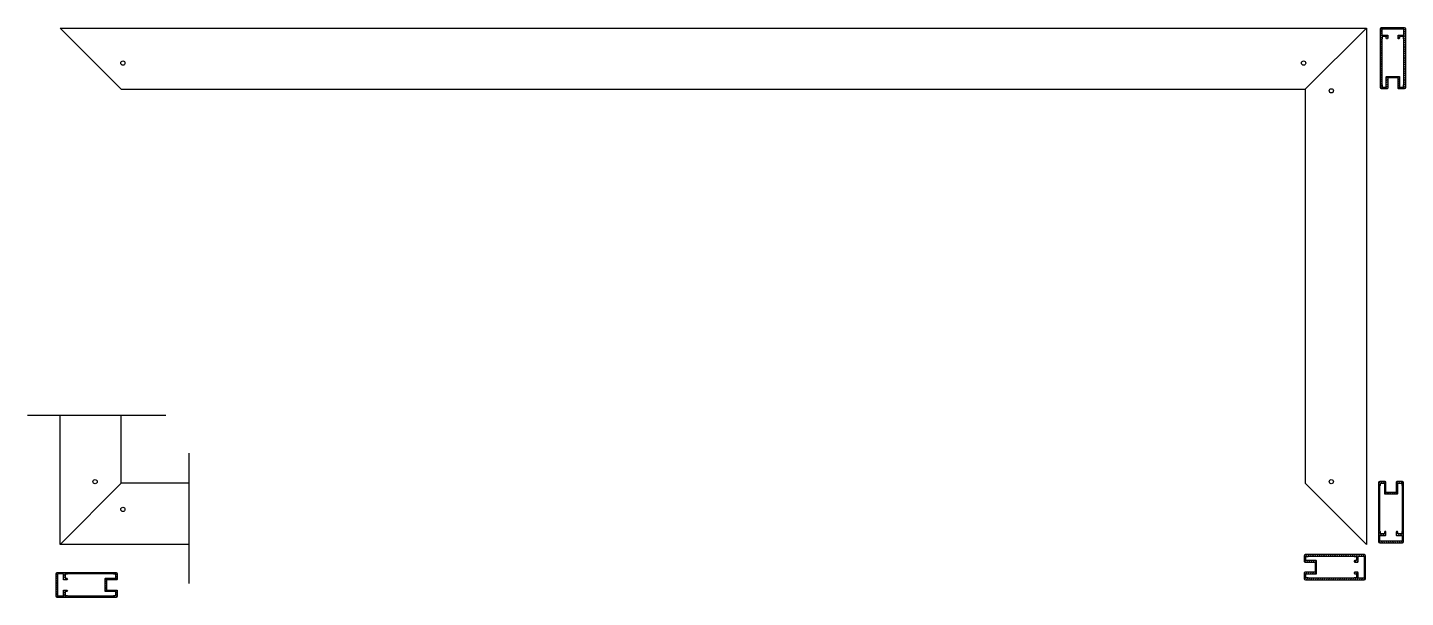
# Model space of a CAD drawing. Header units: millimetres. Extents: x 2270 to 2903, y 1179 to 1682.
# Drawn here: x 2274.9 to 2387.4, y 1178.6 to 1225.2 of the extents above; entities that cross this region are included whole.
import ezdxf

# ---------------------------------------------------------------- set-up
doc = ezdxf.new("R2010")
doc.units = ezdxf.units.MM
doc.header["$LTSCALE"] = 5
doc.layers.add('taram', color=5, linetype='Continuous', lineweight=18)

msp = doc.modelspace()

# ---------------------------------------------------------------- hatches: boundary and pattern name
at = {"layer": 'taram'}
h = msp.add_hatch(dxfattribs=at)
h.set_pattern_fill('ANSI31', color=256, scale=0.04, angle=-90, style=0)
h.set_pattern_definition([(45, (2355.11994, 1119.3455), (0.08980256, -0.08980256), [])])
edge = h.paths.add_edge_path(flags=16)
edge.add_line((2385.87, 1224.4809), (2385.54, 1224.4809))
edge.add_line((2385.54, 1224.4809), (2385.54, 1224.3059))
edge.add_arc((2385.515, 1224.3059), 0.025, 270, 360, ccw=False)
edge.add_line((2385.515, 1224.2809), (2385.505, 1224.2809))
edge.add_line((2385.505, 1224.2809), (2385.505, 1220.5309))
edge.add_line((2385.505, 1220.5309), (2385.515, 1220.5309))
edge.add_arc((2385.515, 1220.5059), 0.025, 360, 450, ccw=False)
edge.add_line((2385.54, 1220.5059), (2385.54, 1220.3309))
edge.add_line((2385.54, 1220.3309), (2385.87, 1220.3309))
edge.add_line((2385.87, 1220.3309), (2385.87, 1221.1859))
edge.add_arc((2385.895, 1221.1859), 0.025, 90, 180, ccw=False)
edge.add_line((2385.895, 1221.2109), (2386.925, 1221.2109))
edge.add_arc((2386.925, 1221.1859), 0.025, 360, 450, ccw=False)
edge.add_line((2386.95, 1221.1859), (2386.95, 1220.3309))
edge.add_line((2386.95, 1220.3309), (2387.28, 1220.3309))
edge.add_line((2387.28, 1220.3309), (2387.28, 1220.5059))
edge.add_arc((2387.305, 1220.5059), 0.025, 90, 180, ccw=False)
edge.add_line((2387.305, 1220.5309), (2387.315, 1220.5309))
edge.add_line((2387.315, 1220.5309), (2387.315, 1224.2809))
edge.add_line((2387.315, 1224.2809), (2387.305, 1224.2809))
edge.add_arc((2387.305, 1224.3059), 0.025, 180, 270, ccw=False)
edge.add_line((2387.28, 1224.3059), (2387.28, 1224.4809))
edge.add_line((2387.28, 1224.4809), (2386.95, 1224.4809))
edge.add_line((2386.95, 1224.4809), (2386.95, 1224.3409))
edge.add_arc((2386.89, 1224.3409), 0.06, 180, 360, ccw=False)
edge.add_line((2386.83, 1224.3409), (2386.83, 1224.5759))
edge.add_arc((2386.855, 1224.5759), 0.025, 90, 180, ccw=False)
edge.add_line((2386.855, 1224.6009), (2387.315, 1224.6009))
edge.add_line((2387.315, 1224.6009), (2387.315, 1225.0909))
edge.add_line((2387.315, 1225.0909), (2385.505, 1225.0909))
edge.add_line((2385.505, 1225.0909), (2385.505, 1224.6009))
edge.add_line((2385.505, 1224.6009), (2385.965, 1224.6009))
edge.add_arc((2385.965, 1224.5759), 0.025, 360, 450, ccw=False)
edge.add_line((2385.99, 1224.5759), (2385.99, 1224.3409))
edge.add_arc((2385.93, 1224.3409), 0.06, 180, 360, ccw=False)
edge.add_line((2385.87, 1224.3409), (2385.87, 1224.4809))
edge = h.paths.add_edge_path()
edge.add_line((2385.94, 1220.2109), (2385.485, 1220.2109))
edge.add_arc((2385.485, 1220.3109), 0.1, 180, 270, ccw=False)
edge.add_line((2385.385, 1220.3109), (2385.385, 1225.1109))
edge.add_arc((2385.485, 1225.1109), 0.1, 90, 180, ccw=False)
edge.add_line((2385.485, 1225.2109), (2387.335, 1225.2109))
edge.add_arc((2387.335, 1225.1109), 0.1, 360, 450, ccw=False)
edge.add_line((2387.435, 1225.1109), (2387.435, 1220.3109))
edge.add_arc((2387.335, 1220.3109), 0.1, 270, 360, ccw=False)
edge.add_line((2387.335, 1220.2109), (2386.88, 1220.2109))
edge.add_arc((2386.88, 1220.2609), 0.05, 180, 270, ccw=False)
edge.add_line((2386.83, 1220.2609), (2386.83, 1221.0909))
edge.add_line((2386.83, 1221.0909), (2385.99, 1221.0909))
edge.add_line((2385.99, 1221.0909), (2385.99, 1220.2609))
edge.add_arc((2385.94, 1220.2609), 0.05, 270, 360, ccw=False)
h = msp.add_hatch(dxfattribs=at)
h.set_pattern_fill('ANSI31', color=256, scale=0.04, angle=-90, style=0)
h.set_pattern_definition([(315, (2354.97132, 1288.97019), (0.08980256, 0.08980256), [])])
edge = h.paths.add_edge_path(flags=16)
edge.add_line((2385.7214, 1183.8348), (2385.3914, 1183.8348))
edge.add_line((2385.3914, 1183.8348), (2385.3914, 1184.0098))
edge.add_arc((2385.3664, 1184.0098), 0.025, 0, 90)
edge.add_line((2385.3664, 1184.0348), (2385.3564, 1184.0348))
edge.add_line((2385.3564, 1184.0348), (2385.3564, 1187.7848))
edge.add_line((2385.3564, 1187.7848), (2385.3664, 1187.7848))
edge.add_arc((2385.3664, 1187.8098), 0.025, -90, 0)
edge.add_line((2385.3914, 1187.8098), (2385.3914, 1187.9848))
edge.add_line((2385.3914, 1187.9848), (2385.7214, 1187.9848))
edge.add_line((2385.7214, 1187.9848), (2385.7214, 1187.1298))
edge.add_arc((2385.7464, 1187.1298), 0.025, 180, 270)
edge.add_line((2385.7464, 1187.1048), (2386.7764, 1187.1048))
edge.add_arc((2386.7764, 1187.1298), 0.025, -90, 0)
edge.add_line((2386.8014, 1187.1298), (2386.8014, 1187.9848))
edge.add_line((2386.8014, 1187.9848), (2387.1314, 1187.9848))
edge.add_line((2387.1314, 1187.9848), (2387.1314, 1187.8098))
edge.add_arc((2387.1564, 1187.8098), 0.025, 180, 270)
edge.add_line((2387.1564, 1187.7848), (2387.1664, 1187.7848))
edge.add_line((2387.1664, 1187.7848), (2387.1664, 1184.0348))
edge.add_line((2387.1664, 1184.0348), (2387.1564, 1184.0348))
edge.add_arc((2387.1564, 1184.0098), 0.025, 90, 180)
edge.add_line((2387.1314, 1184.0098), (2387.1314, 1183.8348))
edge.add_line((2387.1314, 1183.8348), (2386.8014, 1183.8348))
edge.add_line((2386.8014, 1183.8348), (2386.8014, 1183.9748))
edge.add_arc((2386.7414, 1183.9748), 0.06, 0, 180)
edge.add_line((2386.6814, 1183.9748), (2386.6814, 1183.7398))
edge.add_arc((2386.7064, 1183.7398), 0.025, 180, 270)
edge.add_line((2386.7064, 1183.7148), (2387.1664, 1183.7148))
edge.add_line((2387.1664, 1183.7148), (2387.1664, 1183.2248))
edge.add_line((2387.1664, 1183.2248), (2385.3564, 1183.2248))
edge.add_line((2385.3564, 1183.2248), (2385.3564, 1183.7148))
edge.add_line((2385.3564, 1183.7148), (2385.8164, 1183.7148))
edge.add_arc((2385.8164, 1183.7398), 0.025, -90, 0)
edge.add_line((2385.8414, 1183.7398), (2385.8414, 1183.9748))
edge.add_arc((2385.7814, 1183.9748), 0.06, 0, 180)
edge.add_line((2385.7214, 1183.9748), (2385.7214, 1183.8348))
edge = h.paths.add_edge_path()
edge.add_line((2385.7914, 1188.1048), (2385.3364, 1188.1048))
edge.add_arc((2385.3364, 1188.0048), 0.1, 90, 180)
edge.add_line((2385.2364, 1188.0048), (2385.2364, 1183.2048))
edge.add_arc((2385.3364, 1183.2048), 0.1, 180, 270)
edge.add_line((2385.3364, 1183.1048), (2387.1864, 1183.1048))
edge.add_arc((2387.1864, 1183.2048), 0.1, -90, 0)
edge.add_line((2387.2864, 1183.2048), (2387.2864, 1188.0048))
edge.add_arc((2387.1864, 1188.0048), 0.1, 0, 90)
edge.add_line((2387.1864, 1188.1048), (2386.7314, 1188.1048))
edge.add_arc((2386.7314, 1188.0548), 0.05, 90, 180)
edge.add_line((2386.6814, 1188.0548), (2386.6814, 1187.2248))
edge.add_line((2386.6814, 1187.2248), (2385.8414, 1187.2248))
edge.add_line((2385.8414, 1187.2248), (2385.8414, 1188.0548))
edge.add_arc((2385.7914, 1188.0548), 0.05, 0, 90)
h = msp.add_hatch(dxfattribs=at)
h.set_pattern_fill('ANSI31', color=256, scale=0.04, style=0)
h.set_pattern_definition([(45, (2278.30486, 1149.82172), (-0.08980256, 0.08980256), [])])
edge = h.paths.add_edge_path(flags=16)
edge.add_line((2383.4402, 1180.5718), (2383.4402, 1180.2418))
edge.add_line((2383.4402, 1180.2418), (2383.2652, 1180.2418))
edge.add_arc((2383.2652, 1180.2168), 0.025, 90, 180)
edge.add_line((2383.2402, 1180.2168), (2383.2402, 1180.2068))
edge.add_line((2383.2402, 1180.2068), (2379.4902, 1180.2068))
edge.add_line((2379.4902, 1180.2068), (2379.4902, 1180.2168))
edge.add_arc((2379.4652, 1180.2168), 0.025, 0, 90)
edge.add_line((2379.4652, 1180.2418), (2379.2902, 1180.2418))
edge.add_line((2379.2902, 1180.2418), (2379.2902, 1180.5718))
edge.add_line((2379.2902, 1180.5718), (2380.1452, 1180.5718))
edge.add_arc((2380.1452, 1180.5968), 0.025, 270, 360)
edge.add_line((2380.1702, 1180.5968), (2380.1702, 1181.6268))
edge.add_arc((2380.1452, 1181.6268), 0.025, 0, 90)
edge.add_line((2380.1452, 1181.6518), (2379.2902, 1181.6518))
edge.add_line((2379.2902, 1181.6518), (2379.2902, 1181.9818))
edge.add_line((2379.2902, 1181.9818), (2379.4652, 1181.9818))
edge.add_arc((2379.4652, 1182.0068), 0.025, 270, 360)
edge.add_line((2379.4902, 1182.0068), (2379.4902, 1182.0168))
edge.add_line((2379.4902, 1182.0168), (2383.2402, 1182.0168))
edge.add_line((2383.2402, 1182.0168), (2383.2402, 1182.0068))
edge.add_arc((2383.2652, 1182.0068), 0.025, 180, 270)
edge.add_line((2383.2652, 1181.9818), (2383.4402, 1181.9818))
edge.add_line((2383.4402, 1181.9818), (2383.4402, 1181.6518))
edge.add_line((2383.4402, 1181.6518), (2383.3002, 1181.6518))
edge.add_arc((2383.3002, 1181.5918), 0.06, 90, 270)
edge.add_line((2383.3002, 1181.5318), (2383.5352, 1181.5318))
edge.add_arc((2383.5352, 1181.5568), 0.025, 270, 360)
edge.add_line((2383.5602, 1181.5568), (2383.5602, 1182.0168))
edge.add_line((2383.5602, 1182.0168), (2384.0502, 1182.0168))
edge.add_line((2384.0502, 1182.0168), (2384.0502, 1180.2068))
edge.add_line((2384.0502, 1180.2068), (2383.5602, 1180.2068))
edge.add_line((2383.5602, 1180.2068), (2383.5602, 1180.6668))
edge.add_arc((2383.5352, 1180.6668), 0.025, 0, 90)
edge.add_line((2383.5352, 1180.6918), (2383.3002, 1180.6918))
edge.add_arc((2383.3002, 1180.6318), 0.06, 90, 270)
edge.add_line((2383.3002, 1180.5718), (2383.4402, 1180.5718))
edge = h.paths.add_edge_path()
edge.add_line((2379.1702, 1180.6418), (2379.1702, 1180.1868))
edge.add_arc((2379.2702, 1180.1868), 0.1, 180, 270)
edge.add_line((2379.2702, 1180.0868), (2384.0702, 1180.0868))
edge.add_arc((2384.0702, 1180.1868), 0.1, 270, 360)
edge.add_line((2384.1702, 1180.1868), (2384.1702, 1182.0368))
edge.add_arc((2384.0702, 1182.0368), 0.1, 0, 90)
edge.add_line((2384.0702, 1182.1368), (2379.2702, 1182.1368))
edge.add_arc((2379.2702, 1182.0368), 0.1, 90, 180)
edge.add_line((2379.1702, 1182.0368), (2379.1702, 1181.5818))
edge.add_arc((2379.2202, 1181.5818), 0.05, 180, 270)
edge.add_line((2379.2202, 1181.5318), (2380.0502, 1181.5318))
edge.add_line((2380.0502, 1181.5318), (2380.0502, 1180.6918))
edge.add_line((2380.0502, 1180.6918), (2379.2202, 1180.6918))
edge.add_arc((2379.2202, 1180.6418), 0.05, 90, 180)
h = msp.add_hatch(dxfattribs=at)
h.set_pattern_fill('ANSI31', color=256, scale=0.04, style=0)
h.set_pattern_definition([(135, (2383.08908, 1148.37341), (0.08980256, 0.08980256), [])])
edge = h.paths.add_edge_path(flags=16)
edge.add_line((2277.9537, 1179.1235), (2277.9537, 1178.7935))
edge.add_line((2277.9537, 1178.7935), (2278.1287, 1178.7935))
edge.add_arc((2278.1287, 1178.7685), 0.025, 360, 450, ccw=False)
edge.add_line((2278.1537, 1178.7685), (2278.1537, 1178.7585))
edge.add_line((2278.1537, 1178.7585), (2281.9037, 1178.7585))
edge.add_line((2281.9037, 1178.7585), (2281.9037, 1178.7685))
edge.add_arc((2281.9287, 1178.7685), 0.025, 450, 540, ccw=False)
edge.add_line((2281.9287, 1178.7935), (2282.1037, 1178.7935))
edge.add_line((2282.1037, 1178.7935), (2282.1037, 1179.1235))
edge.add_line((2282.1037, 1179.1235), (2281.2487, 1179.1235))
edge.add_arc((2281.2487, 1179.1485), 0.025, 180, 270, ccw=False)
edge.add_line((2281.2237, 1179.1485), (2281.2237, 1180.1785))
edge.add_arc((2281.2487, 1180.1785), 0.025, 450, 540, ccw=False)
edge.add_line((2281.2487, 1180.2035), (2282.1037, 1180.2035))
edge.add_line((2282.1037, 1180.2035), (2282.1037, 1180.5335))
edge.add_line((2282.1037, 1180.5335), (2281.9287, 1180.5335))
edge.add_arc((2281.9287, 1180.5585), 0.025, 180, 270, ccw=False)
edge.add_line((2281.9037, 1180.5585), (2281.9037, 1180.5685))
edge.add_line((2281.9037, 1180.5685), (2278.1537, 1180.5685))
edge.add_line((2278.1537, 1180.5685), (2278.1537, 1180.5585))
edge.add_arc((2278.1287, 1180.5585), 0.025, 270, 360, ccw=False)
edge.add_line((2278.1287, 1180.5335), (2277.9537, 1180.5335))
edge.add_line((2277.9537, 1180.5335), (2277.9537, 1180.2035))
edge.add_line((2277.9537, 1180.2035), (2278.0937, 1180.2035))
edge.add_arc((2278.0937, 1180.1435), 0.06, 270, 450, ccw=False)
edge.add_line((2278.0937, 1180.0835), (2277.8587, 1180.0835))
edge.add_arc((2277.8587, 1180.1085), 0.025, 180, 270, ccw=False)
edge.add_line((2277.8337, 1180.1085), (2277.8337, 1180.5685))
edge.add_line((2277.8337, 1180.5685), (2277.3437, 1180.5685))
edge.add_line((2277.3437, 1180.5685), (2277.3437, 1178.7585))
edge.add_line((2277.3437, 1178.7585), (2277.8337, 1178.7585))
edge.add_line((2277.8337, 1178.7585), (2277.8337, 1179.2185))
edge.add_arc((2277.8587, 1179.2185), 0.025, 450, 540, ccw=False)
edge.add_line((2277.8587, 1179.2435), (2278.0937, 1179.2435))
edge.add_arc((2278.0937, 1179.1835), 0.06, 270, 450, ccw=False)
edge.add_line((2278.0937, 1179.1235), (2277.9537, 1179.1235))
edge = h.paths.add_edge_path()
edge.add_line((2282.2237, 1179.1935), (2282.2237, 1178.7385))
edge.add_arc((2282.1237, 1178.7385), 0.1, 270, 360, ccw=False)
edge.add_line((2282.1237, 1178.6385), (2277.3237, 1178.6385))
edge.add_arc((2277.3237, 1178.7385), 0.1, 180, 270, ccw=False)
edge.add_line((2277.2237, 1178.7385), (2277.2237, 1180.5885))
edge.add_arc((2277.3237, 1180.5885), 0.1, 450, 540, ccw=False)
edge.add_line((2277.3237, 1180.6885), (2282.1237, 1180.6885))
edge.add_arc((2282.1237, 1180.5885), 0.1, 360, 450, ccw=False)
edge.add_line((2282.2237, 1180.5885), (2282.2237, 1180.1335))
edge.add_arc((2282.1737, 1180.1335), 0.05, 270, 360, ccw=False)
edge.add_line((2282.1737, 1180.0835), (2281.3437, 1180.0835))
edge.add_line((2281.3437, 1180.0835), (2281.3437, 1179.2435))
edge.add_line((2281.3437, 1179.2435), (2282.1737, 1179.2435))
edge.add_arc((2282.1737, 1179.1935), 0.05, 360, 450, ccw=False)

# ---------------------------------------------------------------- linework, layer by layer
at = {"ltscale": 5}
for p, q in [((2277.5459, 1225.1695), (2282.5459, 1220.1695)), ((2277.5459, 1225.1695), (2384.2459, 1225.1695)), ((2384.2459, 1225.1695), (2379.2459, 1220.1695)), ((2384.2459, 1225.1695), (2384.2459, 1182.9695)), ((2282.5459, 1220.1695), (2379.2459, 1220.1695)), ((2379.2459, 1220.1695), (2379.2459, 1187.9695)), ((2274.8925, 1193.5328), (2286.1742, 1193.5328)), ((2288.0712, 1190.4409), (2288.0712, 1179.7687)), ((2277.5459, 1182.9695), (2282.5459, 1187.9695)), ((2384.2459, 1182.9695), (2379.2459, 1187.9695))]:
    msp.add_line(p, q, dxfattribs=at)
for points in [[(2386.83, 1220.2609), (2386.83, 1221.0909), (2385.99, 1221.0909), (2385.99, 1220.2609, -0.41421356), (2385.94, 1220.2109), (2385.485, 1220.2109, -0.41421356), (2385.385, 1220.3109), (2385.385, 1225.1109, -0.41421356), (2385.485, 1225.2109), (2387.335, 1225.2109, -0.41421356), (2387.435, 1225.1109), (2387.435, 1220.3109, -0.41421356), (2387.335, 1220.2109), (2386.88, 1220.2109, -0.41421356)], [(2385.515, 1224.2809), (2385.505, 1224.2809), (2385.505, 1220.5309), (2385.515, 1220.5309, -0.41421356), (2385.54, 1220.5059), (2385.54, 1220.3309), (2385.87, 1220.3309), (2385.87, 1221.1859, -0.41421356), (2385.895, 1221.2109), (2386.925, 1221.2109, -0.41421356), (2386.95, 1221.1859), (2386.95, 1220.3309), (2387.28, 1220.3309), (2387.28, 1220.5059, -0.41421356), (2387.305, 1220.5309), (2387.315, 1220.5309), (2387.315, 1224.2809), (2387.305, 1224.2809, -0.41421356), (2387.28, 1224.3059), (2387.28, 1224.4809), (2386.95, 1224.4809), (2386.95, 1224.3409, -1), (2386.83, 1224.3409), (2386.83, 1224.5759, -0.41421356), (2386.855, 1224.6009), (2387.315, 1224.6009), (2387.315, 1225.0909), (2385.505, 1225.0909), (2385.505, 1224.6009), (2385.965, 1224.6009, -0.41421356), (2385.99, 1224.5759), (2385.99, 1224.3409, -1), (2385.87, 1224.3409), (2385.87, 1224.4809), (2385.54, 1224.4809), (2385.54, 1224.3059, -0.41421356)], [(2386.6814, 1188.0548), (2386.6814, 1187.2248), (2385.8414, 1187.2248), (2385.8414, 1188.0548, 0.41421356), (2385.7914, 1188.1048), (2385.3364, 1188.1048, 0.41421356), (2385.2364, 1188.0048), (2385.2364, 1183.2048, 0.41421356), (2385.3364, 1183.1048), (2387.1864, 1183.1048, 0.41421356), (2387.2864, 1183.2048), (2387.2864, 1188.0048, 0.41421356), (2387.1864, 1188.1048), (2386.7314, 1188.1048, 0.41421356)], [(2385.3664, 1184.0348), (2385.3564, 1184.0348), (2385.3564, 1187.7848), (2385.3664, 1187.7848, 0.41421356), (2385.3914, 1187.8098), (2385.3914, 1187.9848), (2385.7214, 1187.9848), (2385.7214, 1187.1298, 0.41421356), (2385.7464, 1187.1048), (2386.7764, 1187.1048, 0.41421356), (2386.8014, 1187.1298), (2386.8014, 1187.9848), (2387.1314, 1187.9848), (2387.1314, 1187.8098, 0.41421356), (2387.1564, 1187.7848), (2387.1664, 1187.7848), (2387.1664, 1184.0348), (2387.1564, 1184.0348, 0.41421356), (2387.1314, 1184.0098), (2387.1314, 1183.8348), (2386.8014, 1183.8348), (2386.8014, 1183.9748, 1), (2386.6814, 1183.9748), (2386.6814, 1183.7398, 0.41421356), (2386.7064, 1183.7148), (2387.1664, 1183.7148), (2387.1664, 1183.2248), (2385.3564, 1183.2248), (2385.3564, 1183.7148), (2385.8164, 1183.7148, 0.41421356), (2385.8414, 1183.7398), (2385.8414, 1183.9748, 1), (2385.7214, 1183.9748), (2385.7214, 1183.8348), (2385.3914, 1183.8348), (2385.3914, 1184.0098, 0.41421356)], [(2379.2202, 1181.5318), (2380.0502, 1181.5318), (2380.0502, 1180.6918), (2379.2202, 1180.6918, 0.41421356), (2379.1702, 1180.6418), (2379.1702, 1180.1868, 0.41421356), (2379.2702, 1180.0868), (2384.0702, 1180.0868, 0.41421356), (2384.1702, 1180.1868), (2384.1702, 1182.0368, 0.41421356), (2384.0702, 1182.1368), (2379.2702, 1182.1368, 0.41421356), (2379.1702, 1182.0368), (2379.1702, 1181.5818, 0.41421356)], [(2383.2402, 1180.2168), (2383.2402, 1180.2068), (2379.4902, 1180.2068), (2379.4902, 1180.2168, 0.41421356), (2379.4652, 1180.2418), (2379.2902, 1180.2418), (2379.2902, 1180.5718), (2380.1452, 1180.5718, 0.41421356), (2380.1702, 1180.5968), (2380.1702, 1181.6268, 0.41421356), (2380.1452, 1181.6518), (2379.2902, 1181.6518), (2379.2902, 1181.9818), (2379.4652, 1181.9818, 0.41421356), (2379.4902, 1182.0068), (2379.4902, 1182.0168), (2383.2402, 1182.0168), (2383.2402, 1182.0068, 0.41421356), (2383.2652, 1181.9818), (2383.4402, 1181.9818), (2383.4402, 1181.6518), (2383.3002, 1181.6518, 1), (2383.3002, 1181.5318), (2383.5352, 1181.5318, 0.41421356), (2383.5602, 1181.5568), (2383.5602, 1182.0168), (2384.0502, 1182.0168), (2384.0502, 1180.2068), (2383.5602, 1180.2068), (2383.5602, 1180.6668, 0.41421356), (2383.5352, 1180.6918), (2383.3002, 1180.6918, 1), (2383.3002, 1180.5718), (2383.4402, 1180.5718), (2383.4402, 1180.2418), (2383.2652, 1180.2418, 0.41421356)], [(2282.1737, 1180.0835), (2281.3437, 1180.0835), (2281.3437, 1179.2435), (2282.1737, 1179.2435, -0.41421356), (2282.2237, 1179.1935), (2282.2237, 1178.7385, -0.41421356), (2282.1237, 1178.6385), (2277.3237, 1178.6385, -0.41421356), (2277.2237, 1178.7385), (2277.2237, 1180.5885, -0.41421356), (2277.3237, 1180.6885), (2282.1237, 1180.6885, -0.41421356), (2282.2237, 1180.5885), (2282.2237, 1180.1335, -0.41421356)], [(2278.1537, 1178.7685), (2278.1537, 1178.7585), (2281.9037, 1178.7585), (2281.9037, 1178.7685, -0.41421356), (2281.9287, 1178.7935), (2282.1037, 1178.7935), (2282.1037, 1179.1235), (2281.2487, 1179.1235, -0.41421356), (2281.2237, 1179.1485), (2281.2237, 1180.1785, -0.41421356), (2281.2487, 1180.2035), (2282.1037, 1180.2035), (2282.1037, 1180.5335), (2281.9287, 1180.5335, -0.41421356), (2281.9037, 1180.5585), (2281.9037, 1180.5685), (2278.1537, 1180.5685), (2278.1537, 1180.5585, -0.41421356), (2278.1287, 1180.5335), (2277.9537, 1180.5335), (2277.9537, 1180.2035), (2278.0937, 1180.2035, -1), (2278.0937, 1180.0835), (2277.8587, 1180.0835, -0.41421356), (2277.8337, 1180.1085), (2277.8337, 1180.5685), (2277.3437, 1180.5685), (2277.3437, 1178.7585), (2277.8337, 1178.7585), (2277.8337, 1179.2185, -0.41421356), (2277.8587, 1179.2435), (2278.0937, 1179.2435, -1), (2278.0937, 1179.1235), (2277.9537, 1179.1235), (2277.9537, 1178.7935), (2278.1287, 1178.7935, -0.41421356)]]:
    msp.add_lwpolyline(points, format="xyb", close=True)
for points in [[(2288.0712, 1182.9695), (2277.5459, 1182.9695), (2277.5459, 1193.5328)], [(2288.0712, 1187.9695), (2282.5459, 1187.9695), (2282.5459, 1193.5328)]]:
    msp.add_lwpolyline(points, dxfattribs=at)
for centre in [(2282.6759, 1222.3045), (2379.1159, 1222.3045), (2381.3809, 1220.0395), (2280.4109, 1188.0995), (2381.3809, 1188.0995), (2282.6759, 1185.8345)]:
    msp.add_circle(centre, 0.175, dxfattribs=at)

doc.saveas('drawing.dxf')
